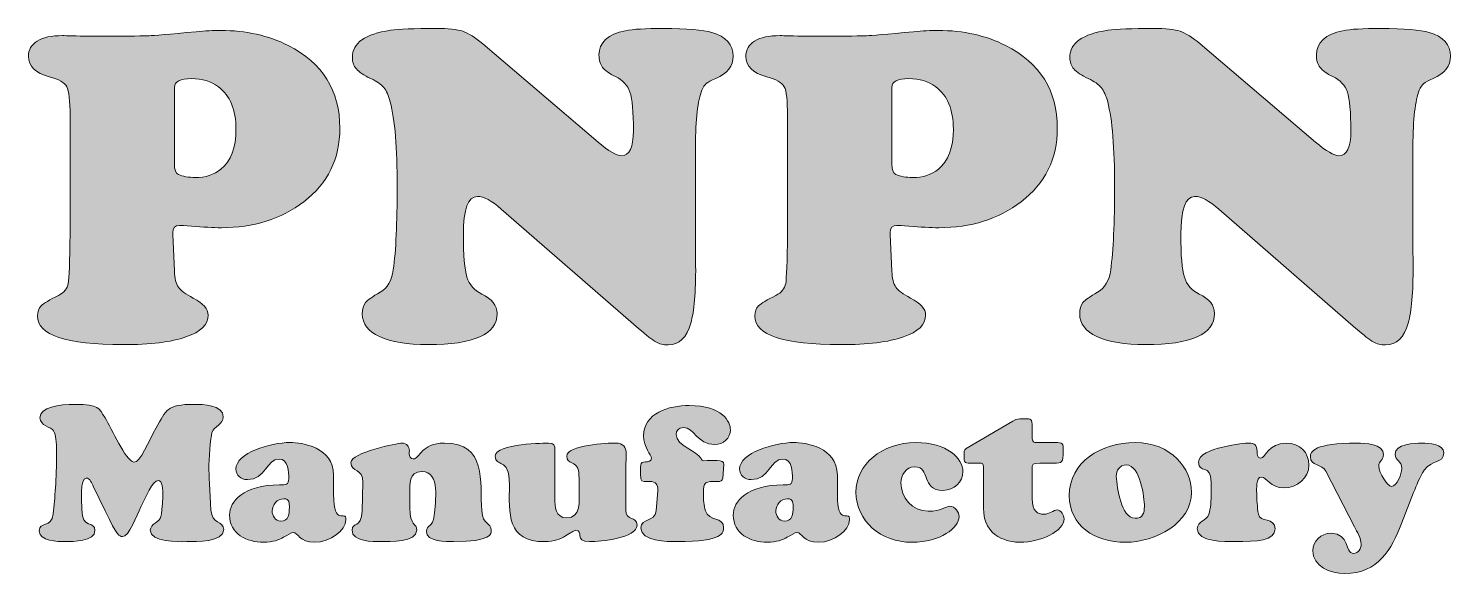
# Model space of a CAD drawing. Header units: inches. Extents: x 30 to 56.7, y -48.7 to -38.5.
import ezdxf

# ---------------------------------------------------------------- set-up
doc = ezdxf.new("R2010")
doc.units = ezdxf.units.IN
doc.header["$MEASUREMENT"] = 0
doc.layers.add('レイヤー 1', color=7, linetype='Continuous')

# ---------------------------------------------------------------- blocks, each defined once
blk = doc.blocks.new('block 2')
at = {"layer": 'レイヤー 1'}
h = blk.add_hatch(color=250, dxfattribs=at)
h.dxf.hatch_style = 2
edge = h.paths.add_edge_path()
edge.add_spline(control_points=[(30.795, -42.337), (30.795, -42.337), (30.795, -40.121), (30.795, -40.121), (30.795, -39.834), (30.775, -39.653), (30.734, -39.575), (30.694, -39.498), (30.584, -39.435), (30.405, -39.388), (30.145, -39.315), (30.015, -39.188), (30.015, -39.008), (30.015, -38.882), (30.07, -38.785), (30.18, -38.718), (30.289, -38.65), (30.448, -38.617), (30.656, -38.617), (30.726, -38.617), (30.898, -38.621), (31.172, -38.629), (31.172, -38.629), (31.432, -38.629), (31.432, -38.629), (31.912, -38.627), (32.193, -38.623), (32.275, -38.619), (32.357, -38.615), (32.651, -38.59), (33.157, -38.545), (33.324, -38.528), (33.477, -38.52), (33.616, -38.52), (34.09, -38.52), (34.511, -38.614), (34.881, -38.802), (35.525, -39.128), (35.848, -39.645), (35.848, -40.353), (35.848, -40.925), (35.622, -41.385), (35.172, -41.73), (34.747, -42.053), (34.233, -42.215), (33.629, -42.215), (33.476, -42.215), (33.288, -42.205), (33.066, -42.185), (32.947, -42.177), (32.873, -42.173), (32.845, -42.173), (32.761, -42.173), (32.719, -42.219), (32.719, -42.312), (32.719, -42.312), (32.719, -42.337), (32.719, -42.337), (32.719, -42.337), (32.749, -43.028), (32.749, -43.028), (32.755, -43.163), (32.78, -43.263), (32.825, -43.329), (32.87, -43.395), (32.962, -43.463), (33.1, -43.533), (33.288, -43.632), (33.382, -43.739), (33.382, -43.854), (33.382, -44.031), (33.243, -44.167), (32.966, -44.262), (32.689, -44.358), (32.296, -44.406), (31.787, -44.406), (30.719, -44.406), (30.184, -44.227), (30.184, -43.871), (30.184, -43.786), (30.207, -43.722), (30.253, -43.677), (30.3, -43.632), (30.408, -43.567), (30.578, -43.483), (30.682, -43.43), (30.743, -43.355), (30.76, -43.26), (30.778, -43.164), (30.789, -42.857), (30.795, -42.337)], knot_values=[0, 0, 0, 0, 1, 1, 1, 2, 2, 2, 3, 3, 3, 4, 4, 4, 5, 5, 5, 6, 6, 6, 7, 7, 7, 8, 8, 8, 9, 9, 9, 10, 10, 10, 11, 11, 11, 12, 12, 12, 13, 13, 13, 14, 14, 14, 15, 15, 15, 16, 16, 16, 17, 17, 17, 18, 18, 18, 19, 19, 19, 20, 20, 20, 21, 21, 21, 22, 22, 22, 23, 23, 23, 24, 24, 24, 25, 25, 25, 26, 26, 26, 27, 27, 27, 28, 28, 28, 29, 29, 29, 30, 30, 30, 30], degree=3, periodic=1)
edge = h.paths.add_edge_path()
edge.add_spline(control_points=[(32.749, -39.586), (32.749, -39.586), (32.749, -41.018), (32.749, -41.018), (32.749, -41.128), (32.774, -41.194), (32.823, -41.216), (32.907, -41.256), (33.012, -41.275), (33.139, -41.275), (33.33, -41.275), (33.49, -41.223), (33.62, -41.119), (33.808, -40.97), (33.902, -40.721), (33.902, -40.369), (33.902, -40.004), (33.792, -39.74), (33.573, -39.577), (33.434, -39.473), (33.266, -39.421), (33.07, -39.421), (32.856, -39.421), (32.749, -39.476), (32.749, -39.586)], knot_values=[0, 0, 0, 0, 1, 1, 1, 2, 2, 2, 3, 3, 3, 4, 4, 4, 5, 5, 5, 6, 6, 6, 7, 7, 7, 8, 8, 8, 8], degree=3, periodic=1)
h = blk.add_hatch(color=250, dxfattribs=at)
h.dxf.hatch_style = 2
edge = h.paths.add_edge_path()
edge.add_spline(control_points=[(38.525, -38.773), (38.525, -38.773), (40.683, -40.61), (40.683, -40.61), (40.886, -40.781), (41.031, -40.867), (41.121, -40.867), (41.271, -40.867), (41.346, -40.711), (41.346, -40.399), (41.346, -40.045), (41.325, -39.803), (41.281, -39.674), (41.238, -39.545), (41.147, -39.448), (41.008, -39.383), (40.896, -39.33), (40.816, -39.273), (40.77, -39.213), (40.724, -39.152), (40.701, -39.075), (40.701, -38.979), (40.701, -38.743), (40.867, -38.591), (41.199, -38.524), (41.335, -38.496), (41.572, -38.482), (41.91, -38.482), (42.346, -38.482), (42.648, -38.507), (42.815, -38.558), (43.081, -38.636), (43.214, -38.785), (43.214, -39.004), (43.214, -39.187), (43.106, -39.325), (42.889, -39.417), (42.802, -39.454), (42.743, -39.486), (42.711, -39.514), (42.68, -39.542), (42.652, -39.584), (42.629, -39.64), (42.551, -39.826), (42.51, -40.177), (42.508, -40.694), (42.508, -40.694), (42.508, -42.067), (42.508, -42.067), (42.508, -42.278), (42.509, -42.566), (42.512, -42.931), (42.515, -43.425), (42.485, -43.782), (42.421, -44.001), (42.343, -44.274), (42.201, -44.41), (41.996, -44.41), (41.907, -44.41), (41.829, -44.391), (41.765, -44.355), (41.699, -44.319), (41.592, -44.234), (41.442, -44.102), (41.442, -44.102), (38.872, -41.865), (38.872, -41.865), (38.693, -41.708), (38.544, -41.629), (38.426, -41.629), (38.25, -41.629), (38.161, -41.867), (38.161, -42.341), (38.161, -42.732), (38.184, -42.998), (38.229, -43.142), (38.273, -43.285), (38.365, -43.39), (38.504, -43.458), (38.697, -43.55), (38.794, -43.671), (38.794, -43.82), (38.794, -44.21), (38.362, -44.406), (37.498, -44.406), (37.109, -44.406), (36.806, -44.356), (36.591, -44.256), (36.375, -44.156), (36.268, -44.015), (36.268, -43.833), (36.268, -43.737), (36.288, -43.666), (36.329, -43.618), (36.369, -43.57), (36.46, -43.505), (36.602, -43.424), (36.737, -43.345), (36.82, -43.206), (36.849, -43.007), (36.898, -42.644), (36.922, -42.124), (36.922, -41.444), (36.922, -40.719), (36.879, -40.191), (36.792, -39.86), (36.76, -39.739), (36.72, -39.649), (36.671, -39.59), (36.622, -39.531), (36.541, -39.475), (36.428, -39.421), (36.298, -39.36), (36.208, -39.299), (36.157, -39.24), (36.107, -39.181), (36.082, -39.11), (36.082, -39.025), (36.082, -38.756), (36.32, -38.586), (36.797, -38.516), (36.958, -38.493), (37.241, -38.482), (37.646, -38.482), (37.877, -38.482), (38.045, -38.499), (38.151, -38.535), (38.256, -38.57), (38.381, -38.649), (38.525, -38.773)], knot_values=[0, 0, 0, 0, 1, 1, 1, 2, 2, 2, 3, 3, 3, 4, 4, 4, 5, 5, 5, 6, 6, 6, 7, 7, 7, 8, 8, 8, 9, 9, 9, 10, 10, 10, 11, 11, 11, 12, 12, 12, 13, 13, 13, 14, 14, 14, 15, 15, 15, 16, 16, 16, 17, 17, 17, 18, 18, 18, 19, 19, 19, 20, 20, 20, 21, 21, 21, 22, 22, 22, 23, 23, 23, 24, 24, 24, 25, 25, 25, 26, 26, 26, 27, 27, 27, 28, 28, 28, 29, 29, 29, 30, 30, 30, 31, 31, 31, 32, 32, 32, 33, 33, 33, 34, 34, 34, 35, 35, 35, 36, 36, 36, 37, 37, 37, 38, 38, 38, 39, 39, 39, 40, 40, 40, 41, 41, 41, 42, 42, 42, 43, 43, 43, 43], degree=3, periodic=1)
h = blk.add_hatch(color=250, dxfattribs=at)
h.dxf.hatch_style = 2
edge = h.paths.add_edge_path()
edge.add_spline(control_points=[(44.232, -42.337), (44.232, -42.337), (44.232, -40.121), (44.232, -40.121), (44.232, -39.834), (44.212, -39.653), (44.172, -39.575), (44.131, -39.498), (44.021, -39.435), (43.842, -39.388), (43.582, -39.315), (43.452, -39.188), (43.452, -39.008), (43.452, -38.882), (43.507, -38.785), (43.617, -38.718), (43.727, -38.65), (43.886, -38.617), (44.094, -38.617), (44.163, -38.617), (44.335, -38.621), (44.609, -38.629), (44.609, -38.629), (44.869, -38.629), (44.869, -38.629), (45.349, -38.627), (45.63, -38.623), (45.712, -38.619), (45.794, -38.615), (46.088, -38.59), (46.594, -38.545), (46.761, -38.528), (46.915, -38.52), (47.053, -38.52), (47.527, -38.52), (47.949, -38.614), (48.318, -38.802), (48.963, -39.128), (49.285, -39.645), (49.285, -40.353), (49.285, -40.925), (49.06, -41.385), (48.609, -41.73), (48.184, -42.053), (47.67, -42.215), (47.066, -42.215), (46.913, -42.215), (46.725, -42.205), (46.503, -42.185), (46.384, -42.177), (46.311, -42.173), (46.282, -42.173), (46.198, -42.173), (46.156, -42.219), (46.156, -42.312), (46.156, -42.312), (46.156, -42.337), (46.156, -42.337), (46.156, -42.337), (46.187, -43.028), (46.187, -43.028), (46.192, -43.163), (46.218, -43.263), (46.262, -43.329), (46.307, -43.395), (46.399, -43.463), (46.538, -43.533), (46.725, -43.632), (46.819, -43.739), (46.819, -43.854), (46.819, -44.031), (46.681, -44.167), (46.403, -44.262), (46.126, -44.358), (45.733, -44.406), (45.225, -44.406), (44.156, -44.406), (43.621, -44.227), (43.621, -43.871), (43.621, -43.786), (43.644, -43.722), (43.691, -43.677), (43.737, -43.632), (43.845, -43.567), (44.016, -43.483), (44.12, -43.43), (44.18, -43.355), (44.198, -43.26), (44.215, -43.164), (44.226, -42.857), (44.232, -42.337)], knot_values=[0, 0, 0, 0, 1, 1, 1, 2, 2, 2, 3, 3, 3, 4, 4, 4, 5, 5, 5, 6, 6, 6, 7, 7, 7, 8, 8, 8, 9, 9, 9, 10, 10, 10, 11, 11, 11, 12, 12, 12, 13, 13, 13, 14, 14, 14, 15, 15, 15, 16, 16, 16, 17, 17, 17, 18, 18, 18, 19, 19, 19, 20, 20, 20, 21, 21, 21, 22, 22, 22, 23, 23, 23, 24, 24, 24, 25, 25, 25, 26, 26, 26, 27, 27, 27, 28, 28, 28, 29, 29, 29, 30, 30, 30, 30], degree=3, periodic=1)
edge = h.paths.add_edge_path()
edge.add_spline(control_points=[(46.187, -39.586), (46.187, -39.586), (46.187, -41.018), (46.187, -41.018), (46.187, -41.128), (46.211, -41.194), (46.26, -41.216), (46.344, -41.256), (46.449, -41.275), (46.576, -41.275), (46.767, -41.275), (46.928, -41.223), (47.058, -41.119), (47.245, -40.97), (47.339, -40.721), (47.339, -40.369), (47.339, -40.004), (47.229, -39.74), (47.01, -39.577), (46.871, -39.473), (46.704, -39.421), (46.507, -39.421), (46.293, -39.421), (46.187, -39.476), (46.187, -39.586)], knot_values=[0, 0, 0, 0, 1, 1, 1, 2, 2, 2, 3, 3, 3, 4, 4, 4, 5, 5, 5, 6, 6, 6, 7, 7, 7, 8, 8, 8, 8], degree=3, periodic=1)
h = blk.add_hatch(color=250, dxfattribs=at)
h.dxf.hatch_style = 2
edge = h.paths.add_edge_path()
edge.add_spline(control_points=[(51.963, -38.773), (51.963, -38.773), (54.121, -40.61), (54.121, -40.61), (54.323, -40.781), (54.469, -40.867), (54.558, -40.867), (54.708, -40.867), (54.784, -40.711), (54.784, -40.399), (54.784, -40.045), (54.762, -39.803), (54.719, -39.674), (54.675, -39.545), (54.584, -39.448), (54.446, -39.383), (54.333, -39.33), (54.254, -39.273), (54.207, -39.213), (54.161, -39.152), (54.138, -39.075), (54.138, -38.979), (54.138, -38.743), (54.304, -38.591), (54.636, -38.524), (54.772, -38.496), (55.009, -38.482), (55.347, -38.482), (55.783, -38.482), (56.085, -38.507), (56.253, -38.558), (56.518, -38.636), (56.651, -38.785), (56.651, -39.004), (56.651, -39.187), (56.543, -39.325), (56.326, -39.417), (56.24, -39.454), (56.18, -39.486), (56.149, -39.514), (56.117, -39.542), (56.089, -39.584), (56.066, -39.64), (55.988, -39.826), (55.948, -40.177), (55.945, -40.694), (55.945, -40.694), (55.945, -42.067), (55.945, -42.067), (55.945, -42.278), (55.946, -42.566), (55.949, -42.931), (55.952, -43.425), (55.922, -43.782), (55.858, -44.001), (55.78, -44.274), (55.639, -44.41), (55.434, -44.41), (55.344, -44.41), (55.267, -44.391), (55.202, -44.355), (55.137, -44.319), (55.029, -44.234), (54.879, -44.102), (54.879, -44.102), (52.309, -41.865), (52.309, -41.865), (52.13, -41.708), (51.981, -41.629), (51.863, -41.629), (51.687, -41.629), (51.599, -41.867), (51.599, -42.341), (51.599, -42.732), (51.621, -42.998), (51.666, -43.142), (51.711, -43.285), (51.802, -43.39), (51.941, -43.458), (52.134, -43.55), (52.231, -43.671), (52.231, -43.82), (52.231, -44.21), (51.799, -44.406), (50.936, -44.406), (50.546, -44.406), (50.243, -44.356), (50.028, -44.256), (49.813, -44.156), (49.705, -44.015), (49.705, -43.833), (49.705, -43.737), (49.725, -43.666), (49.766, -43.618), (49.806, -43.57), (49.897, -43.505), (50.039, -43.424), (50.175, -43.345), (50.257, -43.206), (50.286, -43.007), (50.335, -42.644), (50.359, -42.124), (50.359, -41.444), (50.359, -40.719), (50.316, -40.191), (50.229, -39.86), (50.198, -39.739), (50.157, -39.649), (50.108, -39.59), (50.059, -39.531), (49.978, -39.475), (49.866, -39.421), (49.735, -39.36), (49.645, -39.299), (49.595, -39.24), (49.544, -39.181), (49.519, -39.11), (49.519, -39.025), (49.519, -38.756), (49.757, -38.586), (50.234, -38.516), (50.396, -38.493), (50.679, -38.482), (51.083, -38.482), (51.314, -38.482), (51.482, -38.499), (51.588, -38.535), (51.693, -38.57), (51.818, -38.649), (51.963, -38.773)], knot_values=[0, 0, 0, 0, 1, 1, 1, 2, 2, 2, 3, 3, 3, 4, 4, 4, 5, 5, 5, 6, 6, 6, 7, 7, 7, 8, 8, 8, 9, 9, 9, 10, 10, 10, 11, 11, 11, 12, 12, 12, 13, 13, 13, 14, 14, 14, 15, 15, 15, 16, 16, 16, 17, 17, 17, 18, 18, 18, 19, 19, 19, 20, 20, 20, 21, 21, 21, 22, 22, 22, 23, 23, 23, 24, 24, 24, 25, 25, 25, 26, 26, 26, 27, 27, 27, 28, 28, 28, 29, 29, 29, 30, 30, 30, 31, 31, 31, 32, 32, 32, 33, 33, 33, 34, 34, 34, 35, 35, 35, 36, 36, 36, 37, 37, 37, 38, 38, 38, 39, 39, 39, 40, 40, 40, 41, 41, 41, 42, 42, 42, 43, 43, 43, 43], degree=3, periodic=1)
at = {"layer": 'レイヤー 1', "lineweight": 0}
for points, knots in [([(30.795, -42.337), (30.795, -42.337), (30.795, -40.121), (30.795, -40.121), (30.795, -39.834), (30.775, -39.653), (30.734, -39.575), (30.694, -39.498), (30.584, -39.435), (30.405, -39.388), (30.145, -39.315), (30.015, -39.188), (30.015, -39.008), (30.015, -38.882), (30.07, -38.785), (30.18, -38.718), (30.289, -38.65), (30.448, -38.617), (30.656, -38.617), (30.726, -38.617), (30.898, -38.621), (31.172, -38.629), (31.172, -38.629), (31.432, -38.629), (31.432, -38.629), (31.912, -38.627), (32.193, -38.623), (32.275, -38.619), (32.357, -38.615), (32.651, -38.59), (33.157, -38.545), (33.324, -38.528), (33.477, -38.52), (33.616, -38.52), (34.09, -38.52), (34.511, -38.614), (34.881, -38.802), (35.525, -39.128), (35.848, -39.645), (35.848, -40.353), (35.848, -40.925), (35.622, -41.385), (35.172, -41.73), (34.747, -42.053), (34.233, -42.215), (33.629, -42.215), (33.476, -42.215), (33.288, -42.205), (33.066, -42.185), (32.947, -42.177), (32.873, -42.173), (32.845, -42.173), (32.761, -42.173), (32.719, -42.219), (32.719, -42.312), (32.719, -42.312), (32.719, -42.337), (32.719, -42.337), (32.719, -42.337), (32.749, -43.028), (32.749, -43.028), (32.755, -43.163), (32.78, -43.263), (32.825, -43.329), (32.87, -43.395), (32.962, -43.463), (33.1, -43.533), (33.288, -43.632), (33.382, -43.739), (33.382, -43.854), (33.382, -44.031), (33.243, -44.167), (32.966, -44.262), (32.689, -44.358), (32.296, -44.406), (31.787, -44.406), (30.719, -44.406), (30.184, -44.227), (30.184, -43.871), (30.184, -43.786), (30.207, -43.722), (30.253, -43.677), (30.3, -43.632), (30.408, -43.567), (30.578, -43.483), (30.682, -43.43), (30.743, -43.355), (30.76, -43.26), (30.778, -43.164), (30.789, -42.857), (30.795, -42.337)], [0, 0, 0, 0, 1, 1, 1, 2, 2, 2, 3, 3, 3, 4, 4, 4, 5, 5, 5, 6, 6, 6, 7, 7, 7, 8, 8, 8, 9, 9, 9, 10, 10, 10, 11, 11, 11, 12, 12, 12, 13, 13, 13, 14, 14, 14, 15, 15, 15, 16, 16, 16, 17, 17, 17, 18, 18, 18, 19, 19, 19, 20, 20, 20, 21, 21, 21, 22, 22, 22, 23, 23, 23, 24, 24, 24, 25, 25, 25, 26, 26, 26, 27, 27, 27, 28, 28, 28, 29, 29, 29, 30, 30, 30, 30]), ([(38.525, -38.773), (38.525, -38.773), (40.683, -40.61), (40.683, -40.61), (40.886, -40.781), (41.031, -40.867), (41.121, -40.867), (41.271, -40.867), (41.346, -40.711), (41.346, -40.399), (41.346, -40.045), (41.325, -39.803), (41.281, -39.674), (41.238, -39.545), (41.147, -39.448), (41.008, -39.383), (40.896, -39.33), (40.816, -39.273), (40.77, -39.213), (40.724, -39.152), (40.701, -39.075), (40.701, -38.979), (40.701, -38.743), (40.867, -38.591), (41.199, -38.524), (41.335, -38.496), (41.572, -38.482), (41.91, -38.482), (42.346, -38.482), (42.648, -38.507), (42.815, -38.558), (43.081, -38.636), (43.214, -38.785), (43.214, -39.004), (43.214, -39.187), (43.106, -39.325), (42.889, -39.417), (42.802, -39.454), (42.743, -39.486), (42.711, -39.514), (42.68, -39.542), (42.652, -39.584), (42.629, -39.64), (42.551, -39.826), (42.51, -40.177), (42.508, -40.694), (42.508, -40.694), (42.508, -42.067), (42.508, -42.067), (42.508, -42.278), (42.509, -42.566), (42.512, -42.931), (42.515, -43.425), (42.485, -43.782), (42.421, -44.001), (42.343, -44.274), (42.201, -44.41), (41.996, -44.41), (41.907, -44.41), (41.829, -44.391), (41.765, -44.355), (41.699, -44.319), (41.592, -44.234), (41.442, -44.102), (41.442, -44.102), (38.872, -41.865), (38.872, -41.865), (38.693, -41.708), (38.544, -41.629), (38.426, -41.629), (38.25, -41.629), (38.161, -41.867), (38.161, -42.341), (38.161, -42.732), (38.184, -42.998), (38.229, -43.142), (38.273, -43.285), (38.365, -43.39), (38.504, -43.458), (38.697, -43.55), (38.794, -43.671), (38.794, -43.82), (38.794, -44.21), (38.362, -44.406), (37.498, -44.406), (37.109, -44.406), (36.806, -44.356), (36.591, -44.256), (36.375, -44.156), (36.268, -44.015), (36.268, -43.833), (36.268, -43.737), (36.288, -43.666), (36.329, -43.618), (36.369, -43.57), (36.46, -43.505), (36.602, -43.424), (36.737, -43.345), (36.82, -43.206), (36.849, -43.007), (36.898, -42.644), (36.922, -42.124), (36.922, -41.444), (36.922, -40.719), (36.879, -40.191), (36.792, -39.86), (36.76, -39.739), (36.72, -39.649), (36.671, -39.59), (36.622, -39.531), (36.541, -39.475), (36.428, -39.421), (36.298, -39.36), (36.208, -39.299), (36.157, -39.24), (36.107, -39.181), (36.082, -39.11), (36.082, -39.025), (36.082, -38.756), (36.32, -38.586), (36.797, -38.516), (36.958, -38.493), (37.241, -38.482), (37.646, -38.482), (37.877, -38.482), (38.045, -38.499), (38.151, -38.535), (38.256, -38.57), (38.381, -38.649), (38.525, -38.773)], [0, 0, 0, 0, 1, 1, 1, 2, 2, 2, 3, 3, 3, 4, 4, 4, 5, 5, 5, 6, 6, 6, 7, 7, 7, 8, 8, 8, 9, 9, 9, 10, 10, 10, 11, 11, 11, 12, 12, 12, 13, 13, 13, 14, 14, 14, 15, 15, 15, 16, 16, 16, 17, 17, 17, 18, 18, 18, 19, 19, 19, 20, 20, 20, 21, 21, 21, 22, 22, 22, 23, 23, 23, 24, 24, 24, 25, 25, 25, 26, 26, 26, 27, 27, 27, 28, 28, 28, 29, 29, 29, 30, 30, 30, 31, 31, 31, 32, 32, 32, 33, 33, 33, 34, 34, 34, 35, 35, 35, 36, 36, 36, 37, 37, 37, 38, 38, 38, 39, 39, 39, 40, 40, 40, 41, 41, 41, 42, 42, 42, 43, 43, 43, 43]), ([(44.232, -42.337), (44.232, -42.337), (44.232, -40.121), (44.232, -40.121), (44.232, -39.834), (44.212, -39.653), (44.172, -39.575), (44.131, -39.498), (44.021, -39.435), (43.842, -39.388), (43.582, -39.315), (43.452, -39.188), (43.452, -39.008), (43.452, -38.882), (43.507, -38.785), (43.617, -38.718), (43.727, -38.65), (43.886, -38.617), (44.094, -38.617), (44.163, -38.617), (44.335, -38.621), (44.609, -38.629), (44.609, -38.629), (44.869, -38.629), (44.869, -38.629), (45.349, -38.627), (45.63, -38.623), (45.712, -38.619), (45.794, -38.615), (46.088, -38.59), (46.594, -38.545), (46.761, -38.528), (46.915, -38.52), (47.053, -38.52), (47.527, -38.52), (47.949, -38.614), (48.318, -38.802), (48.963, -39.128), (49.285, -39.645), (49.285, -40.353), (49.285, -40.925), (49.06, -41.385), (48.609, -41.73), (48.184, -42.053), (47.67, -42.215), (47.066, -42.215), (46.913, -42.215), (46.725, -42.205), (46.503, -42.185), (46.384, -42.177), (46.311, -42.173), (46.282, -42.173), (46.198, -42.173), (46.156, -42.219), (46.156, -42.312), (46.156, -42.312), (46.156, -42.337), (46.156, -42.337), (46.156, -42.337), (46.187, -43.028), (46.187, -43.028), (46.192, -43.163), (46.218, -43.263), (46.262, -43.329), (46.307, -43.395), (46.399, -43.463), (46.538, -43.533), (46.725, -43.632), (46.819, -43.739), (46.819, -43.854), (46.819, -44.031), (46.681, -44.167), (46.403, -44.262), (46.126, -44.358), (45.733, -44.406), (45.225, -44.406), (44.156, -44.406), (43.621, -44.227), (43.621, -43.871), (43.621, -43.786), (43.644, -43.722), (43.691, -43.677), (43.737, -43.632), (43.845, -43.567), (44.016, -43.483), (44.12, -43.43), (44.18, -43.355), (44.198, -43.26), (44.215, -43.164), (44.226, -42.857), (44.232, -42.337)], [0, 0, 0, 0, 1, 1, 1, 2, 2, 2, 3, 3, 3, 4, 4, 4, 5, 5, 5, 6, 6, 6, 7, 7, 7, 8, 8, 8, 9, 9, 9, 10, 10, 10, 11, 11, 11, 12, 12, 12, 13, 13, 13, 14, 14, 14, 15, 15, 15, 16, 16, 16, 17, 17, 17, 18, 18, 18, 19, 19, 19, 20, 20, 20, 21, 21, 21, 22, 22, 22, 23, 23, 23, 24, 24, 24, 25, 25, 25, 26, 26, 26, 27, 27, 27, 28, 28, 28, 29, 29, 29, 30, 30, 30, 30]), ([(51.963, -38.773), (51.963, -38.773), (54.121, -40.61), (54.121, -40.61), (54.323, -40.781), (54.469, -40.867), (54.558, -40.867), (54.708, -40.867), (54.784, -40.711), (54.784, -40.399), (54.784, -40.045), (54.762, -39.803), (54.719, -39.674), (54.675, -39.545), (54.584, -39.448), (54.446, -39.383), (54.333, -39.33), (54.254, -39.273), (54.207, -39.213), (54.161, -39.152), (54.138, -39.075), (54.138, -38.979), (54.138, -38.743), (54.304, -38.591), (54.636, -38.524), (54.772, -38.496), (55.009, -38.482), (55.347, -38.482), (55.783, -38.482), (56.085, -38.507), (56.253, -38.558), (56.518, -38.636), (56.651, -38.785), (56.651, -39.004), (56.651, -39.187), (56.543, -39.325), (56.326, -39.417), (56.24, -39.454), (56.18, -39.486), (56.149, -39.514), (56.117, -39.542), (56.089, -39.584), (56.066, -39.64), (55.988, -39.826), (55.948, -40.177), (55.945, -40.694), (55.945, -40.694), (55.945, -42.067), (55.945, -42.067), (55.945, -42.278), (55.946, -42.566), (55.949, -42.931), (55.952, -43.425), (55.922, -43.782), (55.858, -44.001), (55.78, -44.274), (55.639, -44.41), (55.434, -44.41), (55.344, -44.41), (55.267, -44.391), (55.202, -44.355), (55.137, -44.319), (55.029, -44.234), (54.879, -44.102), (54.879, -44.102), (52.309, -41.865), (52.309, -41.865), (52.13, -41.708), (51.981, -41.629), (51.863, -41.629), (51.687, -41.629), (51.599, -41.867), (51.599, -42.341), (51.599, -42.732), (51.621, -42.998), (51.666, -43.142), (51.711, -43.285), (51.802, -43.39), (51.941, -43.458), (52.134, -43.55), (52.231, -43.671), (52.231, -43.82), (52.231, -44.21), (51.799, -44.406), (50.936, -44.406), (50.546, -44.406), (50.243, -44.356), (50.028, -44.256), (49.813, -44.156), (49.705, -44.015), (49.705, -43.833), (49.705, -43.737), (49.725, -43.666), (49.766, -43.618), (49.806, -43.57), (49.897, -43.505), (50.039, -43.424), (50.175, -43.345), (50.257, -43.206), (50.286, -43.007), (50.335, -42.644), (50.359, -42.124), (50.359, -41.444), (50.359, -40.719), (50.316, -40.191), (50.229, -39.86), (50.198, -39.739), (50.157, -39.649), (50.108, -39.59), (50.059, -39.531), (49.978, -39.475), (49.866, -39.421), (49.735, -39.36), (49.645, -39.299), (49.595, -39.24), (49.544, -39.181), (49.519, -39.11), (49.519, -39.025), (49.519, -38.756), (49.757, -38.586), (50.234, -38.516), (50.396, -38.493), (50.679, -38.482), (51.083, -38.482), (51.314, -38.482), (51.482, -38.499), (51.588, -38.535), (51.693, -38.57), (51.818, -38.649), (51.963, -38.773)], [0, 0, 0, 0, 1, 1, 1, 2, 2, 2, 3, 3, 3, 4, 4, 4, 5, 5, 5, 6, 6, 6, 7, 7, 7, 8, 8, 8, 9, 9, 9, 10, 10, 10, 11, 11, 11, 12, 12, 12, 13, 13, 13, 14, 14, 14, 15, 15, 15, 16, 16, 16, 17, 17, 17, 18, 18, 18, 19, 19, 19, 20, 20, 20, 21, 21, 21, 22, 22, 22, 23, 23, 23, 24, 24, 24, 25, 25, 25, 26, 26, 26, 27, 27, 27, 28, 28, 28, 29, 29, 29, 30, 30, 30, 31, 31, 31, 32, 32, 32, 33, 33, 33, 34, 34, 34, 35, 35, 35, 36, 36, 36, 37, 37, 37, 38, 38, 38, 39, 39, 39, 40, 40, 40, 41, 41, 41, 42, 42, 42, 43, 43, 43, 43]), ([(32.749, -39.586), (32.749, -39.586), (32.749, -41.018), (32.749, -41.018), (32.749, -41.128), (32.774, -41.194), (32.823, -41.216), (32.907, -41.256), (33.012, -41.275), (33.139, -41.275), (33.33, -41.275), (33.49, -41.223), (33.62, -41.119), (33.808, -40.97), (33.902, -40.721), (33.902, -40.369), (33.902, -40.004), (33.792, -39.74), (33.573, -39.577), (33.434, -39.473), (33.266, -39.421), (33.07, -39.421), (32.856, -39.421), (32.749, -39.476), (32.749, -39.586)], [0, 0, 0, 0, 1, 1, 1, 2, 2, 2, 3, 3, 3, 4, 4, 4, 5, 5, 5, 6, 6, 6, 7, 7, 7, 8, 8, 8, 8]), ([(46.187, -39.586), (46.187, -39.586), (46.187, -41.018), (46.187, -41.018), (46.187, -41.128), (46.211, -41.194), (46.26, -41.216), (46.344, -41.256), (46.449, -41.275), (46.576, -41.275), (46.767, -41.275), (46.928, -41.223), (47.058, -41.119), (47.245, -40.97), (47.339, -40.721), (47.339, -40.369), (47.339, -40.004), (47.229, -39.74), (47.01, -39.577), (46.871, -39.473), (46.704, -39.421), (46.507, -39.421), (46.293, -39.421), (46.187, -39.476), (46.187, -39.586)], [0, 0, 0, 0, 1, 1, 1, 2, 2, 2, 3, 3, 3, 4, 4, 4, 5, 5, 5, 6, 6, 6, 7, 7, 7, 8, 8, 8, 8])]:
    blk.add_open_spline(points, degree=3, knots=knots, dxfattribs=at)
blk = doc.blocks.new('block 3')
at = {"layer": 'レイヤー 1'}
h = blk.add_hatch(color=250, dxfattribs=at)
h.dxf.hatch_style = 2
edge = h.paths.add_edge_path()
edge.add_spline(control_points=[(31.23, -47.058), (31.207, -47.012), (31.165, -46.905), (31.096, -46.905), (30.977, -46.905), (31.015, -47.375), (31.015, -47.492), (31.015, -47.873), (31.261, -47.695), (31.261, -47.887), (31.261, -48.09), (30.85, -48.097), (30.701, -48.097), (30.566, -48.097), (30.217, -48.086), (30.217, -47.901), (30.217, -47.699), (30.447, -47.866), (30.478, -47.574), (30.509, -47.275), (30.543, -46.944), (30.543, -46.428), (30.543, -46.215), (30.528, -46.105), (30.486, -46.023), (30.447, -45.948), (30.229, -45.923), (30.229, -45.777), (30.229, -45.574), (30.586, -45.525), (30.893, -45.525), (31.342, -45.525), (31.334, -45.596), (31.449, -45.777), (31.583, -45.987), (31.821, -46.571), (31.99, -46.606), (32.109, -46.631), (32.267, -46.2), (32.405, -45.966), (32.601, -45.631), (32.604, -45.525), (33.111, -45.525), (33.28, -45.525), (33.664, -45.535), (33.664, -45.759), (33.664, -45.902), (33.491, -45.93), (33.453, -46.051), (33.422, -46.151), (33.395, -46.571), (33.395, -46.731), (33.395, -46.784), (33.418, -47.175), (33.433, -47.506), (33.445, -47.766), (33.675, -47.709), (33.675, -47.869), (33.675, -48.108), (33.149, -48.097), (32.98, -48.097), (32.823, -48.097), (32.297, -48.111), (32.297, -47.884), (32.297, -47.759), (32.47, -47.738), (32.497, -47.624), (32.512, -47.563), (32.589, -46.951), (32.455, -46.951), (32.336, -46.951), (32.213, -47.264), (32.121, -47.446), (32.036, -47.609), (31.898, -48.015), (31.775, -48.001), (31.714, -47.994), (31.683, -48.001), (31.453, -47.521), (31.453, -47.521), (31.23, -47.058), (31.23, -47.058)], knot_values=[0, 0, 0, 0, 1, 1, 1, 2, 2, 2, 3, 3, 3, 4, 4, 4, 5, 5, 5, 6, 6, 6, 7, 7, 7, 8, 8, 8, 9, 9, 9, 10, 10, 10, 11, 11, 11, 12, 12, 12, 13, 13, 13, 14, 14, 14, 15, 15, 15, 16, 16, 16, 17, 17, 17, 18, 18, 18, 19, 19, 19, 20, 20, 20, 21, 21, 21, 22, 22, 22, 23, 23, 23, 24, 24, 24, 25, 25, 25, 26, 26, 26, 27, 27, 27, 27], degree=3, periodic=1)
h = blk.add_hatch(color=250, dxfattribs=at)
h.dxf.hatch_style = 2
edge = h.paths.add_edge_path()
edge.add_spline(control_points=[(41.801, -47.136), (41.808, -47.026), (41.77, -46.969), (41.647, -46.969), (41.601, -46.969), (41.482, -46.987), (41.482, -46.923), (41.482, -46.642), (41.459, -46.61), (41.574, -46.603), (41.62, -46.599), (41.682, -46.595), (41.682, -46.535), (41.682, -46.467), (41.536, -46.336), (41.536, -46.112), (41.536, -45.688), (42.008, -45.546), (42.392, -45.546), (43.017, -45.546), (43.163, -45.852), (43.163, -46.005), (43.163, -46.154), (43.033, -46.279), (42.871, -46.279), (42.537, -46.279), (42.495, -45.959), (42.276, -45.959), (42.2, -45.959), (42.146, -46.015), (42.146, -46.087), (42.146, -46.311), (42.545, -46.386), (42.614, -46.542), (42.626, -46.571), (42.629, -46.581), (42.668, -46.581), (42.829, -46.581), (43.048, -46.542), (43.04, -46.649), (43.04, -46.649), (43.021, -46.909), (43.021, -46.909), (43.017, -46.962), (42.975, -46.969), (42.921, -46.969), (42.695, -46.969), (42.656, -46.966), (42.656, -47.2), (42.656, -47.3), (42.668, -47.424), (42.695, -47.517), (42.764, -47.731), (43.036, -47.617), (43.036, -47.837), (43.036, -47.923), (43.029, -48.097), (42.165, -48.097), (41.981, -48.097), (41.486, -48.094), (41.486, -47.844), (41.486, -47.645), (41.754, -47.738), (41.77, -47.521), (41.77, -47.521), (41.801, -47.136), (41.801, -47.136)], knot_values=[0, 0, 0, 0, 1, 1, 1, 2, 2, 2, 3, 3, 3, 4, 4, 4, 5, 5, 5, 6, 6, 6, 7, 7, 7, 8, 8, 8, 9, 9, 9, 10, 10, 10, 11, 11, 11, 12, 12, 12, 13, 13, 13, 14, 14, 14, 15, 15, 15, 16, 16, 16, 17, 17, 17, 18, 18, 18, 19, 19, 19, 20, 20, 20, 21, 21, 21, 22, 22, 22, 22], degree=3, periodic=1)
h = blk.add_hatch(color=250, dxfattribs=at)
h.dxf.hatch_style = 2
edge = h.paths.add_edge_path()
edge.add_spline(control_points=[(48.814, -47.289), (48.814, -47.528), (48.922, -47.585), (49.026, -47.585), (49.144, -47.585), (49.214, -47.503), (49.283, -47.503), (49.359, -47.503), (49.413, -47.602), (49.413, -47.667), (49.413, -47.901), (48.976, -48.108), (48.588, -48.108), (48.392, -48.108), (47.901, -48.029), (47.901, -47.464), (47.901, -47.464), (47.901, -46.731), (47.901, -46.731), (47.901, -46.667), (47.901, -46.642), (47.882, -46.631), (47.863, -46.62), (47.82, -46.627), (47.732, -46.627), (47.632, -46.627), (47.582, -46.631), (47.563, -46.613), (47.536, -46.588), (47.544, -46.553), (47.544, -46.471), (47.544, -46.421), (47.532, -46.382), (47.579, -46.354), (47.579, -46.354), (48.454, -45.838), (48.454, -45.838), (48.542, -45.788), (48.538, -45.798), (48.653, -45.798), (48.807, -45.798), (48.814, -45.784), (48.814, -45.948), (48.814, -46.058), (48.807, -46.169), (48.826, -46.211), (48.838, -46.24), (48.864, -46.24), (48.964, -46.24), (48.964, -46.24), (49.233, -46.24), (49.233, -46.24), (49.398, -46.24), (49.398, -46.25), (49.398, -46.41), (49.398, -46.613), (49.371, -46.627), (49.221, -46.627), (49.221, -46.627), (48.957, -46.627), (48.957, -46.627), (48.822, -46.627), (48.814, -46.631), (48.814, -46.759), (48.814, -46.759), (48.814, -47.289), (48.814, -47.289)], knot_values=[0, 0, 0, 0, 1, 1, 1, 2, 2, 2, 3, 3, 3, 4, 4, 4, 5, 5, 5, 6, 6, 6, 7, 7, 7, 8, 8, 8, 9, 9, 9, 10, 10, 10, 11, 11, 11, 12, 12, 12, 13, 13, 13, 14, 14, 14, 15, 15, 15, 16, 16, 16, 17, 17, 17, 18, 18, 18, 19, 19, 19, 20, 20, 20, 21, 21, 21, 22, 22, 22, 22], degree=3, periodic=1)
h = blk.add_hatch(color=250, dxfattribs=at)
h.dxf.hatch_style = 2
edge = h.paths.add_edge_path()
edge.add_spline(control_points=[(35.731, -47.207), (35.731, -47.834), (35.962, -47.492), (35.962, -47.684), (35.962, -47.887), (35.662, -48.108), (35.382, -48.108), (35.079, -48.108), (35.071, -47.926), (34.975, -47.926), (34.929, -47.926), (34.879, -47.972), (34.795, -48.015), (34.71, -48.061), (34.595, -48.108), (34.419, -48.108), (34.1, -48.108), (33.782, -47.951), (33.782, -47.599), (33.782, -47.346), (34.043, -47.033), (34.718, -47.033), (34.837, -47.033), (34.891, -47.04), (34.891, -46.912), (34.891, -46.795), (34.887, -46.549), (34.71, -46.549), (34.48, -46.549), (34.457, -46.934), (34.115, -46.934), (33.993, -46.934), (33.901, -46.852), (33.901, -46.738), (33.901, -46.435), (34.549, -46.24), (34.914, -46.24), (35.133, -46.24), (35.731, -46.318), (35.731, -46.852), (35.731, -46.852), (35.731, -47.207), (35.731, -47.207)], knot_values=[0, 0, 0, 0, 1, 1, 1, 2, 2, 2, 3, 3, 3, 4, 4, 4, 5, 5, 5, 6, 6, 6, 7, 7, 7, 8, 8, 8, 9, 9, 9, 10, 10, 10, 11, 11, 11, 12, 12, 12, 13, 13, 13, 14, 14, 14, 14], degree=3, periodic=1)
edge = h.paths.add_edge_path()
edge.add_spline(control_points=[(34.58, -47.521), (34.58, -47.613), (34.634, -47.713), (34.745, -47.713), (34.891, -47.713), (34.902, -47.567), (34.902, -47.46), (34.902, -47.382), (34.906, -47.293), (34.799, -47.293), (34.668, -47.293), (34.58, -47.407), (34.58, -47.521)], knot_values=[0, 0, 0, 0, 1, 1, 1, 2, 2, 2, 3, 3, 3, 4, 4, 4, 4], degree=3, periodic=1)
h = blk.add_hatch(color=250, dxfattribs=at)
h.dxf.hatch_style = 2
edge = h.paths.add_edge_path()
edge.add_spline(control_points=[(37.158, -47.464), (37.158, -47.809), (37.289, -47.748), (37.289, -47.884), (37.289, -48.104), (36.778, -48.097), (36.621, -48.097), (36.467, -48.097), (36.076, -48.097), (36.076, -47.884), (36.076, -47.713), (36.252, -47.866), (36.264, -47.517), (36.264, -47.517), (36.279, -46.983), (36.279, -46.983), (36.287, -46.72), (36.053, -46.805), (36.053, -46.617), (36.053, -46.428), (36.936, -46.25), (37.012, -46.25), (37.097, -46.25), (37.151, -46.318), (37.151, -46.389), (37.151, -46.41), (37.147, -46.432), (37.147, -46.453), (37.147, -46.496), (37.166, -46.546), (37.224, -46.546), (37.285, -46.546), (37.32, -46.471), (37.396, -46.396), (37.473, -46.325), (37.588, -46.25), (37.807, -46.25), (38.601, -46.25), (38.467, -46.973), (38.505, -47.514), (38.525, -47.794), (38.682, -47.731), (38.682, -47.884), (38.682, -47.948), (38.697, -48.097), (37.976, -48.097), (37.838, -48.097), (37.469, -48.104), (37.469, -47.905), (37.469, -47.777), (37.596, -47.837), (37.615, -47.606), (37.634, -47.353), (37.742, -46.784), (37.381, -46.784), (37.135, -46.784), (37.158, -47.03), (37.158, -47.19), (37.158, -47.19), (37.158, -47.464), (37.158, -47.464)], knot_values=[0, 0, 0, 0, 1, 1, 1, 2, 2, 2, 3, 3, 3, 4, 4, 4, 5, 5, 5, 6, 6, 6, 7, 7, 7, 8, 8, 8, 9, 9, 9, 10, 10, 10, 11, 11, 11, 12, 12, 12, 13, 13, 13, 14, 14, 14, 15, 15, 15, 16, 16, 16, 17, 17, 17, 18, 18, 18, 19, 19, 19, 20, 20, 20, 20], degree=3, periodic=1)
h = blk.add_hatch(color=250, dxfattribs=at)
h.dxf.hatch_style = 2
edge = h.paths.add_edge_path()
edge.add_spline(control_points=[(39.875, -47.289), (39.875, -47.432), (39.886, -47.652), (40.094, -47.652), (40.37, -47.652), (40.331, -47.318), (40.331, -47.147), (40.331, -47.03), (40.335, -46.877), (40.316, -46.763), (40.285, -46.585), (40.097, -46.645), (40.097, -46.496), (40.097, -46.286), (40.869, -46.25), (41.015, -46.25), (41.153, -46.25), (41.21, -46.325), (41.21, -46.45), (41.21, -46.563), (41.203, -46.674), (41.203, -46.788), (41.203, -46.788), (41.203, -47.503), (41.203, -47.503), (41.203, -47.716), (41.414, -47.617), (41.414, -47.787), (41.414, -48.029), (40.734, -48.097), (40.523, -48.097), (40.228, -48.097), (40.424, -47.884), (40.27, -47.884), (40.228, -47.884), (40.166, -47.937), (40.074, -47.99), (39.982, -48.044), (39.859, -48.097), (39.69, -48.097), (38.961, -48.097), (39.023, -47.563), (39.023, -47.03), (39.023, -46.485), (38.758, -46.724), (38.758, -46.489), (38.758, -46.261), (39.725, -46.25), (39.756, -46.25), (39.863, -46.25), (39.875, -46.297), (39.875, -46.386), (39.875, -46.386), (39.875, -47.289), (39.875, -47.289)], knot_values=[0, 0, 0, 0, 1, 1, 1, 2, 2, 2, 3, 3, 3, 4, 4, 4, 5, 5, 5, 6, 6, 6, 7, 7, 7, 8, 8, 8, 9, 9, 9, 10, 10, 10, 11, 11, 11, 12, 12, 12, 13, 13, 13, 14, 14, 14, 15, 15, 15, 16, 16, 16, 17, 17, 17, 18, 18, 18, 18], degree=3, periodic=1)
h = blk.add_hatch(color=250, dxfattribs=at)
h.dxf.hatch_style = 2
edge = h.paths.add_edge_path()
edge.add_spline(control_points=[(45.166, -47.207), (45.166, -47.834), (45.396, -47.492), (45.396, -47.684), (45.396, -47.887), (45.097, -48.108), (44.817, -48.108), (44.513, -48.108), (44.506, -47.926), (44.41, -47.926), (44.364, -47.926), (44.314, -47.972), (44.229, -48.015), (44.145, -48.061), (44.03, -48.108), (43.853, -48.108), (43.535, -48.108), (43.216, -47.951), (43.216, -47.599), (43.216, -47.346), (43.477, -47.033), (44.153, -47.033), (44.272, -47.033), (44.325, -47.04), (44.325, -46.912), (44.325, -46.795), (44.321, -46.549), (44.145, -46.549), (43.915, -46.549), (43.892, -46.934), (43.55, -46.934), (43.427, -46.934), (43.335, -46.852), (43.335, -46.738), (43.335, -46.435), (43.984, -46.24), (44.348, -46.24), (44.567, -46.24), (45.166, -46.318), (45.166, -46.852), (45.166, -46.852), (45.166, -47.207), (45.166, -47.207)], knot_values=[0, 0, 0, 0, 1, 1, 1, 2, 2, 2, 3, 3, 3, 4, 4, 4, 5, 5, 5, 6, 6, 6, 7, 7, 7, 8, 8, 8, 9, 9, 9, 10, 10, 10, 11, 11, 11, 12, 12, 12, 13, 13, 13, 14, 14, 14, 14], degree=3, periodic=1)
edge = h.paths.add_edge_path()
edge.add_spline(control_points=[(44.014, -47.521), (44.014, -47.613), (44.068, -47.713), (44.18, -47.713), (44.325, -47.713), (44.337, -47.567), (44.337, -47.46), (44.337, -47.382), (44.341, -47.293), (44.233, -47.293), (44.103, -47.293), (44.014, -47.407), (44.014, -47.521)], knot_values=[0, 0, 0, 0, 1, 1, 1, 2, 2, 2, 3, 3, 3, 4, 4, 4, 4], degree=3, periodic=1)
h = blk.add_hatch(color=250, dxfattribs=at)
h.dxf.hatch_style = 2
edge = h.paths.add_edge_path()
edge.add_spline(control_points=[(46.639, -46.24), (47.215, -46.24), (47.518, -46.535), (47.518, -46.784), (47.518, -46.983), (47.357, -47.136), (47.142, -47.136), (46.727, -47.136), (46.919, -46.695), (46.616, -46.695), (46.447, -46.695), (46.355, -46.855), (46.355, -46.997), (46.355, -47.261), (46.566, -47.528), (46.869, -47.528), (47.111, -47.528), (47.192, -47.435), (47.272, -47.435), (47.376, -47.435), (47.445, -47.542), (47.445, -47.627), (47.445, -47.837), (47.099, -48.108), (46.562, -48.108), (45.983, -48.108), (45.514, -47.713), (45.514, -47.168), (45.514, -46.656), (45.994, -46.24), (46.639, -46.24)], knot_values=[0, 0, 0, 0, 1, 1, 1, 2, 2, 2, 3, 3, 3, 4, 4, 4, 5, 5, 5, 6, 6, 6, 7, 7, 7, 8, 8, 8, 9, 9, 9, 10, 10, 10, 10], degree=3, periodic=1)
h = blk.add_hatch(color=250, dxfattribs=at)
h.dxf.hatch_style = 2
edge = h.paths.add_edge_path()
edge.add_spline(control_points=[(49.509, -47.236), (49.509, -46.599), (50.111, -46.24), (50.745, -46.24), (51.416, -46.24), (51.8, -46.727), (51.8, -47.168), (51.8, -47.752), (51.124, -48.108), (50.56, -48.108), (49.992, -48.108), (49.509, -47.798), (49.509, -47.236)], knot_values=[0, 0, 0, 0, 1, 1, 1, 2, 2, 2, 3, 3, 3, 4, 4, 4, 4], degree=3, periodic=1)
edge = h.paths.add_edge_path()
edge.add_spline(control_points=[(50.58, -46.66), (50.453, -46.66), (50.384, -46.77), (50.391, -46.873), (50.407, -47.097), (50.476, -47.645), (50.741, -47.659), (50.886, -47.667), (50.917, -47.553), (50.917, -47.439), (50.917, -47.279), (50.84, -46.66), (50.58, -46.66)], knot_values=[0, 0, 0, 0, 1, 1, 1, 2, 2, 2, 3, 3, 3, 4, 4, 4, 4], degree=3, periodic=1)
h = blk.add_hatch(color=250, dxfattribs=at)
h.dxf.hatch_style = 2
edge = h.paths.add_edge_path()
edge.add_spline(control_points=[(52.168, -46.98), (52.168, -46.631), (51.93, -46.827), (51.93, -46.61), (51.93, -46.329), (52.828, -46.25), (52.862, -46.25), (53.008, -46.25), (53.012, -46.286), (53.027, -46.407), (53.031, -46.45), (53.027, -46.531), (53.093, -46.531), (53.185, -46.531), (53.242, -46.25), (53.572, -46.25), (53.83, -46.25), (53.998, -46.428), (53.998, -46.663), (53.998, -46.902), (53.78, -47.09), (53.526, -47.09), (53.277, -47.09), (53.208, -46.887), (53.108, -46.887), (53.001, -46.887), (53.02, -47.126), (53.02, -47.19), (53.02, -47.297), (53.031, -47.446), (53.051, -47.581), (53.073, -47.738), (53.365, -47.642), (53.365, -47.855), (53.365, -48.079), (53.027, -48.097), (52.605, -48.097), (52.429, -48.097), (51.907, -48.104), (51.907, -47.859), (51.907, -47.709), (52.083, -47.709), (52.126, -47.585), (52.156, -47.496), (52.168, -47.293), (52.168, -47.193), (52.168, -47.193), (52.168, -46.98), (52.168, -46.98)], knot_values=[0, 0, 0, 0, 1, 1, 1, 2, 2, 2, 3, 3, 3, 4, 4, 4, 5, 5, 5, 6, 6, 6, 7, 7, 7, 8, 8, 8, 9, 9, 9, 10, 10, 10, 11, 11, 11, 12, 12, 12, 13, 13, 13, 14, 14, 14, 15, 15, 15, 16, 16, 16, 16], degree=3, periodic=1)
h = blk.add_hatch(color=250, dxfattribs=at)
h.dxf.hatch_style = 2
edge = h.paths.add_edge_path()
edge.add_spline(control_points=[(55.733, -47.759), (55.544, -48.232), (55.299, -48.695), (54.673, -48.695), (54.397, -48.695), (54.071, -48.563), (54.071, -48.268), (54.071, -48.09), (54.217, -47.94), (54.412, -47.94), (54.769, -47.94), (54.669, -48.318), (54.827, -48.318), (54.93, -48.318), (54.976, -48.225), (54.976, -48.143), (54.976, -48.044), (54.9, -47.908), (54.854, -47.819), (54.854, -47.819), (54.316, -46.777), (54.316, -46.777), (54.243, -46.635), (54.025, -46.677), (54.025, -46.514), (54.025, -46.407), (54.094, -46.25), (54.903, -46.25), (55.049, -46.25), (55.395, -46.265), (55.395, -46.467), (55.395, -46.563), (55.307, -46.592), (55.307, -46.677), (55.307, -46.812), (55.475, -47.062), (55.541, -47.062), (55.656, -47.062), (55.736, -46.816), (55.736, -46.731), (55.736, -46.571), (55.613, -46.581), (55.613, -46.46), (55.613, -46.272), (55.974, -46.25), (56.113, -46.25), (56.239, -46.25), (56.523, -46.268), (56.523, -46.432), (56.523, -46.642), (56.293, -46.549), (56.159, -46.759), (56.074, -46.884), (56.013, -47.04), (55.959, -47.179), (55.959, -47.179), (55.733, -47.759), (55.733, -47.759)], knot_values=[0, 0, 0, 0, 1, 1, 1, 2, 2, 2, 3, 3, 3, 4, 4, 4, 5, 5, 5, 6, 6, 6, 7, 7, 7, 8, 8, 8, 9, 9, 9, 10, 10, 10, 11, 11, 11, 12, 12, 12, 13, 13, 13, 14, 14, 14, 15, 15, 15, 16, 16, 16, 17, 17, 17, 18, 18, 18, 19, 19, 19, 19], degree=3, periodic=1)
at = {"layer": 'レイヤー 1', "color": 250, "lineweight": 5}
for points, knots in [([(31.23, -47.058), (31.207, -47.012), (31.165, -46.905), (31.096, -46.905), (30.977, -46.905), (31.015, -47.375), (31.015, -47.492), (31.015, -47.873), (31.261, -47.695), (31.261, -47.887), (31.261, -48.09), (30.85, -48.097), (30.701, -48.097), (30.566, -48.097), (30.217, -48.086), (30.217, -47.901), (30.217, -47.699), (30.447, -47.866), (30.478, -47.574), (30.509, -47.275), (30.543, -46.944), (30.543, -46.428), (30.543, -46.215), (30.528, -46.105), (30.486, -46.023), (30.447, -45.948), (30.229, -45.923), (30.229, -45.777), (30.229, -45.574), (30.586, -45.525), (30.893, -45.525), (31.342, -45.525), (31.334, -45.596), (31.449, -45.777), (31.583, -45.987), (31.821, -46.571), (31.99, -46.606), (32.109, -46.631), (32.267, -46.2), (32.405, -45.966), (32.601, -45.631), (32.604, -45.525), (33.111, -45.525), (33.28, -45.525), (33.664, -45.535), (33.664, -45.759), (33.664, -45.902), (33.491, -45.93), (33.453, -46.051), (33.422, -46.151), (33.395, -46.571), (33.395, -46.731), (33.395, -46.784), (33.418, -47.175), (33.433, -47.506), (33.445, -47.766), (33.675, -47.709), (33.675, -47.869), (33.675, -48.108), (33.149, -48.097), (32.98, -48.097), (32.823, -48.097), (32.297, -48.111), (32.297, -47.884), (32.297, -47.759), (32.47, -47.738), (32.497, -47.624), (32.512, -47.563), (32.589, -46.951), (32.455, -46.951), (32.336, -46.951), (32.213, -47.264), (32.121, -47.446), (32.036, -47.609), (31.898, -48.015), (31.775, -48.001), (31.714, -47.994), (31.683, -48.001), (31.453, -47.521), (31.453, -47.521), (31.23, -47.058), (31.23, -47.058)], [0, 0, 0, 0, 1, 1, 1, 2, 2, 2, 3, 3, 3, 4, 4, 4, 5, 5, 5, 6, 6, 6, 7, 7, 7, 8, 8, 8, 9, 9, 9, 10, 10, 10, 11, 11, 11, 12, 12, 12, 13, 13, 13, 14, 14, 14, 15, 15, 15, 16, 16, 16, 17, 17, 17, 18, 18, 18, 19, 19, 19, 20, 20, 20, 21, 21, 21, 22, 22, 22, 23, 23, 23, 24, 24, 24, 25, 25, 25, 26, 26, 26, 27, 27, 27, 27]), ([(41.801, -47.136), (41.808, -47.026), (41.77, -46.969), (41.647, -46.969), (41.601, -46.969), (41.482, -46.987), (41.482, -46.923), (41.482, -46.642), (41.459, -46.61), (41.574, -46.603), (41.62, -46.599), (41.682, -46.595), (41.682, -46.535), (41.682, -46.467), (41.536, -46.336), (41.536, -46.112), (41.536, -45.688), (42.008, -45.546), (42.392, -45.546), (43.017, -45.546), (43.163, -45.852), (43.163, -46.005), (43.163, -46.154), (43.033, -46.279), (42.871, -46.279), (42.537, -46.279), (42.495, -45.959), (42.276, -45.959), (42.2, -45.959), (42.146, -46.015), (42.146, -46.087), (42.146, -46.311), (42.545, -46.386), (42.614, -46.542), (42.626, -46.571), (42.629, -46.581), (42.668, -46.581), (42.829, -46.581), (43.048, -46.542), (43.04, -46.649), (43.04, -46.649), (43.021, -46.909), (43.021, -46.909), (43.017, -46.962), (42.975, -46.969), (42.921, -46.969), (42.695, -46.969), (42.656, -46.966), (42.656, -47.2), (42.656, -47.3), (42.668, -47.424), (42.695, -47.517), (42.764, -47.731), (43.036, -47.617), (43.036, -47.837), (43.036, -47.923), (43.029, -48.097), (42.165, -48.097), (41.981, -48.097), (41.486, -48.094), (41.486, -47.844), (41.486, -47.645), (41.754, -47.738), (41.77, -47.521), (41.77, -47.521), (41.801, -47.136), (41.801, -47.136)], [0, 0, 0, 0, 1, 1, 1, 2, 2, 2, 3, 3, 3, 4, 4, 4, 5, 5, 5, 6, 6, 6, 7, 7, 7, 8, 8, 8, 9, 9, 9, 10, 10, 10, 11, 11, 11, 12, 12, 12, 13, 13, 13, 14, 14, 14, 15, 15, 15, 16, 16, 16, 17, 17, 17, 18, 18, 18, 19, 19, 19, 20, 20, 20, 21, 21, 21, 22, 22, 22, 22]), ([(48.814, -47.289), (48.814, -47.528), (48.922, -47.585), (49.026, -47.585), (49.144, -47.585), (49.214, -47.503), (49.283, -47.503), (49.359, -47.503), (49.413, -47.602), (49.413, -47.667), (49.413, -47.901), (48.976, -48.108), (48.588, -48.108), (48.392, -48.108), (47.901, -48.029), (47.901, -47.464), (47.901, -47.464), (47.901, -46.731), (47.901, -46.731), (47.901, -46.667), (47.901, -46.642), (47.882, -46.631), (47.863, -46.62), (47.82, -46.627), (47.732, -46.627), (47.632, -46.627), (47.582, -46.631), (47.563, -46.613), (47.536, -46.588), (47.544, -46.553), (47.544, -46.471), (47.544, -46.421), (47.532, -46.382), (47.579, -46.354), (47.579, -46.354), (48.454, -45.838), (48.454, -45.838), (48.542, -45.788), (48.538, -45.798), (48.653, -45.798), (48.807, -45.798), (48.814, -45.784), (48.814, -45.948), (48.814, -46.058), (48.807, -46.169), (48.826, -46.211), (48.838, -46.24), (48.864, -46.24), (48.964, -46.24), (48.964, -46.24), (49.233, -46.24), (49.233, -46.24), (49.398, -46.24), (49.398, -46.25), (49.398, -46.41), (49.398, -46.613), (49.371, -46.627), (49.221, -46.627), (49.221, -46.627), (48.957, -46.627), (48.957, -46.627), (48.822, -46.627), (48.814, -46.631), (48.814, -46.759), (48.814, -46.759), (48.814, -47.289), (48.814, -47.289)], [0, 0, 0, 0, 1, 1, 1, 2, 2, 2, 3, 3, 3, 4, 4, 4, 5, 5, 5, 6, 6, 6, 7, 7, 7, 8, 8, 8, 9, 9, 9, 10, 10, 10, 11, 11, 11, 12, 12, 12, 13, 13, 13, 14, 14, 14, 15, 15, 15, 16, 16, 16, 17, 17, 17, 18, 18, 18, 19, 19, 19, 20, 20, 20, 21, 21, 21, 22, 22, 22, 22]), ([(35.731, -47.207), (35.731, -47.834), (35.962, -47.492), (35.962, -47.684), (35.962, -47.887), (35.662, -48.108), (35.382, -48.108), (35.079, -48.108), (35.071, -47.926), (34.975, -47.926), (34.929, -47.926), (34.879, -47.972), (34.795, -48.015), (34.71, -48.061), (34.595, -48.108), (34.419, -48.108), (34.1, -48.108), (33.782, -47.951), (33.782, -47.599), (33.782, -47.346), (34.043, -47.033), (34.718, -47.033), (34.837, -47.033), (34.891, -47.04), (34.891, -46.912), (34.891, -46.795), (34.887, -46.549), (34.71, -46.549), (34.48, -46.549), (34.457, -46.934), (34.115, -46.934), (33.993, -46.934), (33.901, -46.852), (33.901, -46.738), (33.901, -46.435), (34.549, -46.24), (34.914, -46.24), (35.133, -46.24), (35.731, -46.318), (35.731, -46.852), (35.731, -46.852), (35.731, -47.207), (35.731, -47.207)], [0, 0, 0, 0, 1, 1, 1, 2, 2, 2, 3, 3, 3, 4, 4, 4, 5, 5, 5, 6, 6, 6, 7, 7, 7, 8, 8, 8, 9, 9, 9, 10, 10, 10, 11, 11, 11, 12, 12, 12, 13, 13, 13, 14, 14, 14, 14]), ([(37.158, -47.464), (37.158, -47.809), (37.289, -47.748), (37.289, -47.884), (37.289, -48.104), (36.778, -48.097), (36.621, -48.097), (36.467, -48.097), (36.076, -48.097), (36.076, -47.884), (36.076, -47.713), (36.252, -47.866), (36.264, -47.517), (36.264, -47.517), (36.279, -46.983), (36.279, -46.983), (36.287, -46.72), (36.053, -46.805), (36.053, -46.617), (36.053, -46.428), (36.936, -46.25), (37.012, -46.25), (37.097, -46.25), (37.151, -46.318), (37.151, -46.389), (37.151, -46.41), (37.147, -46.432), (37.147, -46.453), (37.147, -46.496), (37.166, -46.546), (37.224, -46.546), (37.285, -46.546), (37.32, -46.471), (37.396, -46.396), (37.473, -46.325), (37.588, -46.25), (37.807, -46.25), (38.601, -46.25), (38.467, -46.973), (38.505, -47.514), (38.525, -47.794), (38.682, -47.731), (38.682, -47.884), (38.682, -47.948), (38.697, -48.097), (37.976, -48.097), (37.838, -48.097), (37.469, -48.104), (37.469, -47.905), (37.469, -47.777), (37.596, -47.837), (37.615, -47.606), (37.634, -47.353), (37.742, -46.784), (37.381, -46.784), (37.135, -46.784), (37.158, -47.03), (37.158, -47.19), (37.158, -47.19), (37.158, -47.464), (37.158, -47.464)], [0, 0, 0, 0, 1, 1, 1, 2, 2, 2, 3, 3, 3, 4, 4, 4, 5, 5, 5, 6, 6, 6, 7, 7, 7, 8, 8, 8, 9, 9, 9, 10, 10, 10, 11, 11, 11, 12, 12, 12, 13, 13, 13, 14, 14, 14, 15, 15, 15, 16, 16, 16, 17, 17, 17, 18, 18, 18, 19, 19, 19, 20, 20, 20, 20]), ([(39.875, -47.289), (39.875, -47.432), (39.886, -47.652), (40.094, -47.652), (40.37, -47.652), (40.331, -47.318), (40.331, -47.147), (40.331, -47.03), (40.335, -46.877), (40.316, -46.763), (40.285, -46.585), (40.097, -46.645), (40.097, -46.496), (40.097, -46.286), (40.869, -46.25), (41.015, -46.25), (41.153, -46.25), (41.21, -46.325), (41.21, -46.45), (41.21, -46.563), (41.203, -46.674), (41.203, -46.788), (41.203, -46.788), (41.203, -47.503), (41.203, -47.503), (41.203, -47.716), (41.414, -47.617), (41.414, -47.787), (41.414, -48.029), (40.734, -48.097), (40.523, -48.097), (40.228, -48.097), (40.424, -47.884), (40.27, -47.884), (40.228, -47.884), (40.166, -47.937), (40.074, -47.99), (39.982, -48.044), (39.859, -48.097), (39.69, -48.097), (38.961, -48.097), (39.023, -47.563), (39.023, -47.03), (39.023, -46.485), (38.758, -46.724), (38.758, -46.489), (38.758, -46.261), (39.725, -46.25), (39.756, -46.25), (39.863, -46.25), (39.875, -46.297), (39.875, -46.386), (39.875, -46.386), (39.875, -47.289), (39.875, -47.289)], [0, 0, 0, 0, 1, 1, 1, 2, 2, 2, 3, 3, 3, 4, 4, 4, 5, 5, 5, 6, 6, 6, 7, 7, 7, 8, 8, 8, 9, 9, 9, 10, 10, 10, 11, 11, 11, 12, 12, 12, 13, 13, 13, 14, 14, 14, 15, 15, 15, 16, 16, 16, 17, 17, 17, 18, 18, 18, 18]), ([(45.166, -47.207), (45.166, -47.834), (45.396, -47.492), (45.396, -47.684), (45.396, -47.887), (45.097, -48.108), (44.817, -48.108), (44.513, -48.108), (44.506, -47.926), (44.41, -47.926), (44.364, -47.926), (44.314, -47.972), (44.229, -48.015), (44.145, -48.061), (44.03, -48.108), (43.853, -48.108), (43.535, -48.108), (43.216, -47.951), (43.216, -47.599), (43.216, -47.346), (43.477, -47.033), (44.153, -47.033), (44.272, -47.033), (44.325, -47.04), (44.325, -46.912), (44.325, -46.795), (44.321, -46.549), (44.145, -46.549), (43.915, -46.549), (43.892, -46.934), (43.55, -46.934), (43.427, -46.934), (43.335, -46.852), (43.335, -46.738), (43.335, -46.435), (43.984, -46.24), (44.348, -46.24), (44.567, -46.24), (45.166, -46.318), (45.166, -46.852), (45.166, -46.852), (45.166, -47.207), (45.166, -47.207)], [0, 0, 0, 0, 1, 1, 1, 2, 2, 2, 3, 3, 3, 4, 4, 4, 5, 5, 5, 6, 6, 6, 7, 7, 7, 8, 8, 8, 9, 9, 9, 10, 10, 10, 11, 11, 11, 12, 12, 12, 13, 13, 13, 14, 14, 14, 14]), ([(46.639, -46.24), (47.215, -46.24), (47.518, -46.535), (47.518, -46.784), (47.518, -46.983), (47.357, -47.136), (47.142, -47.136), (46.727, -47.136), (46.919, -46.695), (46.616, -46.695), (46.447, -46.695), (46.355, -46.855), (46.355, -46.997), (46.355, -47.261), (46.566, -47.528), (46.869, -47.528), (47.111, -47.528), (47.192, -47.435), (47.272, -47.435), (47.376, -47.435), (47.445, -47.542), (47.445, -47.627), (47.445, -47.837), (47.099, -48.108), (46.562, -48.108), (45.983, -48.108), (45.514, -47.713), (45.514, -47.168), (45.514, -46.656), (45.994, -46.24), (46.639, -46.24)], [0, 0, 0, 0, 1, 1, 1, 2, 2, 2, 3, 3, 3, 4, 4, 4, 5, 5, 5, 6, 6, 6, 7, 7, 7, 8, 8, 8, 9, 9, 9, 10, 10, 10, 10]), ([(49.509, -47.236), (49.509, -46.599), (50.111, -46.24), (50.745, -46.24), (51.416, -46.24), (51.8, -46.727), (51.8, -47.168), (51.8, -47.752), (51.124, -48.108), (50.56, -48.108), (49.992, -48.108), (49.509, -47.798), (49.509, -47.236)], [0, 0, 0, 0, 1, 1, 1, 2, 2, 2, 3, 3, 3, 4, 4, 4, 4]), ([(52.168, -46.98), (52.168, -46.631), (51.93, -46.827), (51.93, -46.61), (51.93, -46.329), (52.828, -46.25), (52.862, -46.25), (53.008, -46.25), (53.012, -46.286), (53.027, -46.407), (53.031, -46.45), (53.027, -46.531), (53.093, -46.531), (53.185, -46.531), (53.242, -46.25), (53.572, -46.25), (53.83, -46.25), (53.998, -46.428), (53.998, -46.663), (53.998, -46.902), (53.78, -47.09), (53.526, -47.09), (53.277, -47.09), (53.208, -46.887), (53.108, -46.887), (53.001, -46.887), (53.02, -47.126), (53.02, -47.19), (53.02, -47.297), (53.031, -47.446), (53.051, -47.581), (53.073, -47.738), (53.365, -47.642), (53.365, -47.855), (53.365, -48.079), (53.027, -48.097), (52.605, -48.097), (52.429, -48.097), (51.907, -48.104), (51.907, -47.859), (51.907, -47.709), (52.083, -47.709), (52.126, -47.585), (52.156, -47.496), (52.168, -47.293), (52.168, -47.193), (52.168, -47.193), (52.168, -46.98), (52.168, -46.98)], [0, 0, 0, 0, 1, 1, 1, 2, 2, 2, 3, 3, 3, 4, 4, 4, 5, 5, 5, 6, 6, 6, 7, 7, 7, 8, 8, 8, 9, 9, 9, 10, 10, 10, 11, 11, 11, 12, 12, 12, 13, 13, 13, 14, 14, 14, 15, 15, 15, 16, 16, 16, 16]), ([(55.733, -47.759), (55.544, -48.232), (55.299, -48.695), (54.673, -48.695), (54.397, -48.695), (54.071, -48.563), (54.071, -48.268), (54.071, -48.09), (54.217, -47.94), (54.412, -47.94), (54.769, -47.94), (54.669, -48.318), (54.827, -48.318), (54.93, -48.318), (54.976, -48.225), (54.976, -48.143), (54.976, -48.044), (54.9, -47.908), (54.854, -47.819), (54.854, -47.819), (54.316, -46.777), (54.316, -46.777), (54.243, -46.635), (54.025, -46.677), (54.025, -46.514), (54.025, -46.407), (54.094, -46.25), (54.903, -46.25), (55.049, -46.25), (55.395, -46.265), (55.395, -46.467), (55.395, -46.563), (55.307, -46.592), (55.307, -46.677), (55.307, -46.812), (55.475, -47.062), (55.541, -47.062), (55.656, -47.062), (55.736, -46.816), (55.736, -46.731), (55.736, -46.571), (55.613, -46.581), (55.613, -46.46), (55.613, -46.272), (55.974, -46.25), (56.113, -46.25), (56.239, -46.25), (56.523, -46.268), (56.523, -46.432), (56.523, -46.642), (56.293, -46.549), (56.159, -46.759), (56.074, -46.884), (56.013, -47.04), (55.959, -47.179), (55.959, -47.179), (55.733, -47.759), (55.733, -47.759)], [0, 0, 0, 0, 1, 1, 1, 2, 2, 2, 3, 3, 3, 4, 4, 4, 5, 5, 5, 6, 6, 6, 7, 7, 7, 8, 8, 8, 9, 9, 9, 10, 10, 10, 11, 11, 11, 12, 12, 12, 13, 13, 13, 14, 14, 14, 15, 15, 15, 16, 16, 16, 17, 17, 17, 18, 18, 18, 19, 19, 19, 19]), ([(50.58, -46.66), (50.453, -46.66), (50.384, -46.77), (50.391, -46.873), (50.407, -47.097), (50.476, -47.645), (50.741, -47.659), (50.886, -47.667), (50.917, -47.553), (50.917, -47.439), (50.917, -47.279), (50.84, -46.66), (50.58, -46.66)], [0, 0, 0, 0, 1, 1, 1, 2, 2, 2, 3, 3, 3, 4, 4, 4, 4]), ([(34.58, -47.521), (34.58, -47.613), (34.634, -47.713), (34.745, -47.713), (34.891, -47.713), (34.902, -47.567), (34.902, -47.46), (34.902, -47.382), (34.906, -47.293), (34.799, -47.293), (34.668, -47.293), (34.58, -47.407), (34.58, -47.521)], [0, 0, 0, 0, 1, 1, 1, 2, 2, 2, 3, 3, 3, 4, 4, 4, 4]), ([(44.014, -47.521), (44.014, -47.613), (44.068, -47.713), (44.18, -47.713), (44.325, -47.713), (44.337, -47.567), (44.337, -47.46), (44.337, -47.382), (44.341, -47.293), (44.233, -47.293), (44.103, -47.293), (44.014, -47.407), (44.014, -47.521)], [0, 0, 0, 0, 1, 1, 1, 2, 2, 2, 3, 3, 3, 4, 4, 4, 4])]:
    blk.add_open_spline(points, degree=3, knots=knots, dxfattribs=at)

msp = doc.modelspace()

# ---------------------------------------------------------------- block references
at = {"layer": 'レイヤー 1'}
for name in ['block 2', 'block 3']:
    msp.add_blockref(name, (0, 0), dxfattribs=at)

doc.saveas('drawing.dxf')
